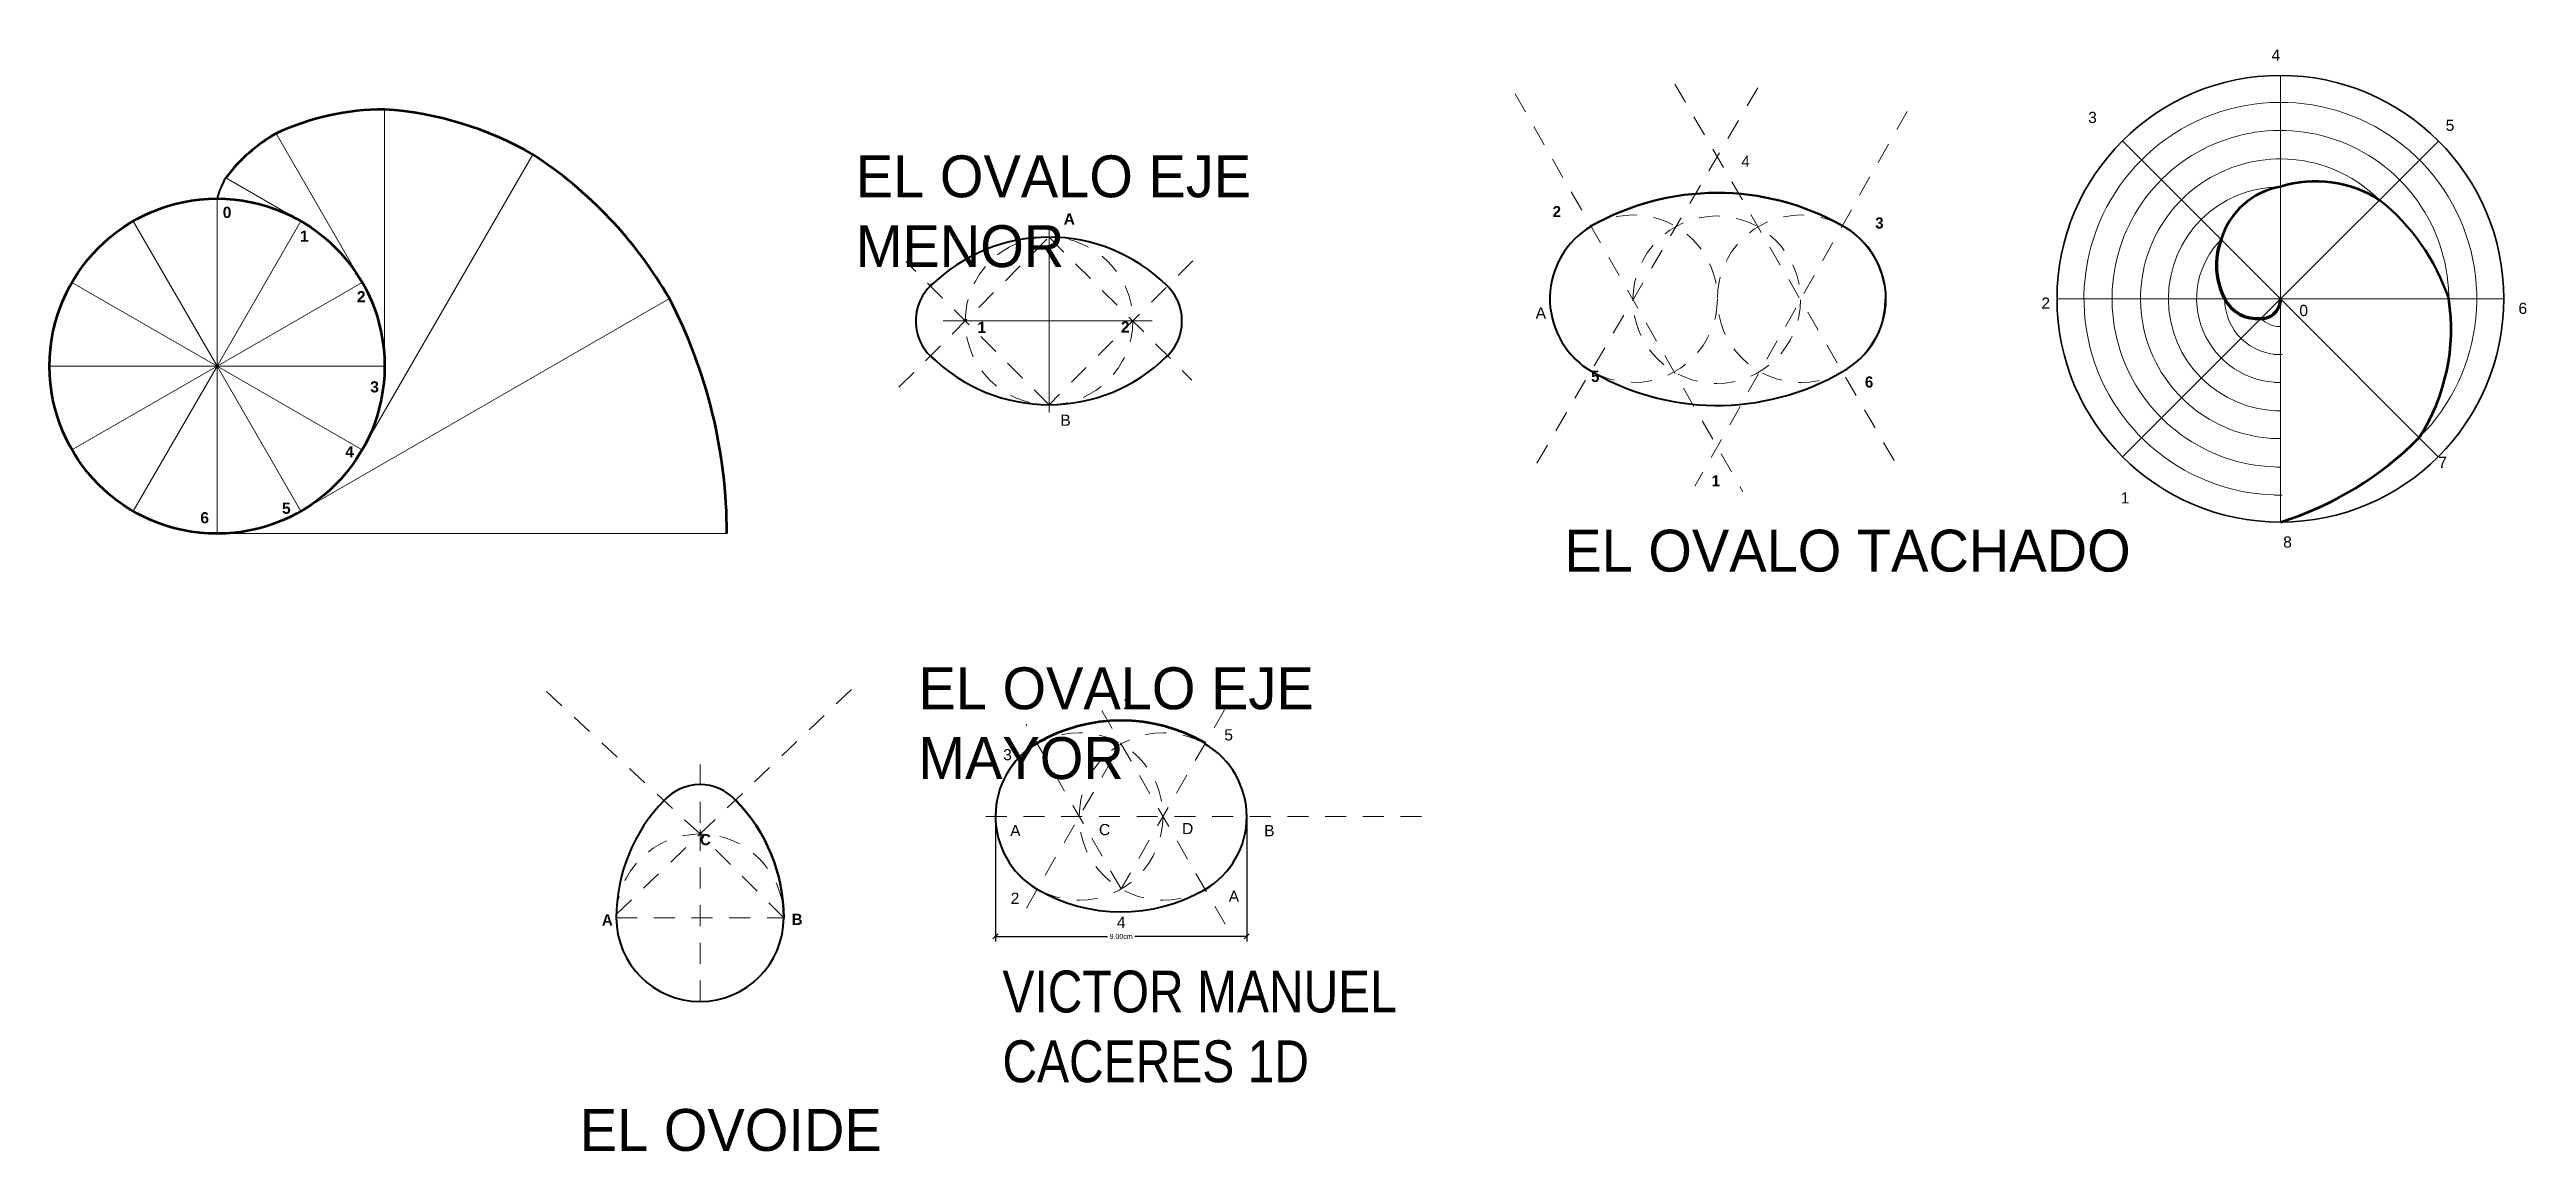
# Model space of a CAD drawing. Header units: millimetres. Extents: x 4562 to 4713, y 1657 to 1712.
# Drawn here: x 4624 to 4712.7, y 1672.3 to 1711.7 of the extents above; entities that cross this region are included whole.
import ezdxf

# ---------------------------------------------------------------- set-up
doc = ezdxf.new("R2010")
doc.units = ezdxf.units.MM
doc.linetypes.add('JIS_02_0.7', pattern=[1.35, 0.75, -0.6])
doc.styles.get("Standard").update_dxf_attribs({"font": 'arial.ttf'})
doc.dimstyles.get("Standard").update_dxf_attribs({"dimtxt": 0.18, "dimasz": 0.18, "dimexe": 0.18, "dimexo": 0.0625, "dimgap": 0.09, "dimtad": 0, "dimtih": 1, "dimtoh": 1, "dimzin": 0, "dimdsep": 46, "dimtxsty": 'Standard', "dimblk": 'OBLIQUE', "dimcen": 0.09, "dimadec": 0, "dimazin": 0, "dimtfac": 1, "dimtofl": 0, "dimtmove": 0, "dimatfit": 3, "dimfxl": 1, "dimtolj": 1, "dimtzin": 0, "dimarcsym": 0})

msp = doc.modelspace()

# ---------------------------------------------------------------- texts
at = {"linetype": 'Continuous', "lineweight": 18, "attachment_point": 1}
for s, width, heights, insert, char_height in [('4', 6.59401, [0], (4703.592, 1711.741), 0.4), ('3', 6.59401, [0], (4697.027, 1709.509), 0.4), ('5', 6.59401, [0], (4709.831, 1709.23), 0.4), ('{\\fChiller|b0|i0|c0|p82;\\C30;\\c2005496;EL OVALO EJE MENOR\\fBodoni MT Poster Compressed|b0|i0|c0|p18;\\C2;\\c2092017; }', 20.12494, [19.541], (4652.891, 1707.949), 1.5), ('{\\fBahnschrift Light|b0|i0|c0|p34;\\C165;\\c11495262;4}', 6.59401, [0], (4684.606, 1707.934), 0.4), ('{\\fArial Rounded MT Bold|b1|i0|c0|p34;\\C6;0}', 6.59401, [0], (4630.215, 1706.109), 0.4), ('{\\fBahnschrift Light|b1|i0|c0|p34;\\C240;\\c2367469;2}', 6.59401, [0], (4677.847, 1706.138), 0.4), ('{\\fArial Rounded MT Bold|b1|i0|c0|p34;\\C146;\\c9000464;1}', 6.59401, [0], (4632.982, 1705.258), 0.4), ('{\\fArial Rounded MT Bold|b1|i0|c0|p34;\\C6;A}', 6.59401, [0], (4660.334, 1705.869), 0.4), ('{\\fBahnschrift Light|b1|i0|c0|p34;\\C3;3}', 6.59401, [0], (4689.4, 1705.73), 0.4), ('{\\fArial Rounded MT Bold|b1|i0|c0|p34;\\C4;2}', 6.59401, [0], (4635.018, 1703.087), 0.4), ('{\\C32;\\c2648525;A}', 6.59401, [0], (4677.239, 1702.505), 0.4), ('2', 6.59401, [0], (4695.351, 1702.859), 0.4), ('0', 6.59401, [0], (4704.59, 1702.594), 0.4), ('6', 6.59401, [0], (4712.438, 1702.672), 0.4), ('{\\fArial Rounded MT Bold|b1|i0|c0|p34;\\C175;\\c10835013;1}', 6.59401, [0], (4657.244, 1701.99), 0.4), ('{\\fArial Rounded MT Bold|b1|i0|c0|p34;\\C242;\\c2564301;2}', 6.59401, [0], (4662.385, 1702.002), 0.4), ('{\\fArial Rounded MT Bold|b1|i0|c0|p34;\\C1;3}', 6.59401, [0], (4635.498, 1699.859), 0.4), ('{\\fBahnschrift Light|b1|i0|c0|p34;\\C143;\\c14659450;5}', 6.59401, [0], (4679.223, 1700.233), 0.4), ('{\\fBahnschrift Light|b1|i0|c0|p34;\\C30;\\c2005496;6}', 6.59401, [0], (4689.031, 1700.033), 0.4), ('{\\C4;B}', 6.59401, [0], (4660.215, 1698.665), 0.4), ('{\\fArial Rounded MT Bold|b1|i0|c0|p34;\\C2;\\c2092017;4}', 6.59401, [0], (4634.605, 1697.533), 0.4), ('7', 6.59401, [0], (4709.567, 1697.158), 0.4), ('{\\fBahnschrift Light|b1|i0|c0|p34;\\C2;1}', 6.59401, [0], (4683.541, 1696.494), 0.4), ('{\\fArial Rounded MT Bold|b1|i0|c0|p34;\\C146;\\c9000464;5}', 6.59401, [0], (4632.338, 1695.511), 0.4), ('1', 6.59401, [0], (4698.191, 1695.883), 0.4), ('{\\fArial Rounded MT Bold|b1|i0|c0|p34;\\C52;\\c3000776;6}', 6.59401, [0], (4629.413, 1695.17), 0.4), ('{\\fFreestyle Script|b0|i0|c0|p66;\\C30;\\c2254834;EL OVALO TACHADO }', 20.12494, [19.541], (4678.263, 1694.542), 1.5), ('8', 6.59401, [0.4], (4704.011, 1694.301), 0.4), ('{\\fBodoni MT Poster Compressed|b0|i0|c0|p18;\\C85;\\c4766296;EL OVALO EJE MAYOR}', 20.12494, [19.541], (4655.132, 1689.612), 1.5), ('1', 6.59401, [0], (4662.456, 1688.525), 0.4), ('5', 6.59401, [0], (4666.087, 1687.394), 0.4), ('3', 6.59401, [0], (4658.168, 1686.685), 0.4), ('{\\C242;\\c2564301;A}', 6.59401, [0], (4658.417, 1683.967), 0.4), ('{\\C6;C}', 6.59401, [0], (4661.596, 1684), 0.4), ('{\\C242;\\c2564301;D}', 6.59401, [0], (4664.573, 1684.037), 0.4), ('{\\C4;B}', 6.59401, [0], (4667.514, 1683.963), 0.4), ('{\\fBahnschrift Light|b1|i0|c0|p34;\\C146;\\c9000464;C}', 6.59401, [0], (4647.309, 1683.643), 0.4), ('2', 6.59401, [0], (4658.435, 1681.54), 0.4), ('A', 6.59401, [0], (4666.246, 1681.613), 0.4), ('{\\fBahnschrift Light|b1|i0|c0|p34;\\C3;A}', 6.59401, [0], (4643.797, 1680.764), 0.4), ('{\\fBahnschrift Light|b1|i0|c0|p34;\\C240;\\c2367469;B}', 6.59401, [0], (4650.595, 1680.786), 0.4), ('4', 6.59401, [0], (4662.239, 1680.681), 0.4), ('{\\fBahnschrift SemiCondensed|b0|i0|c0|p34;\\C4;VICTOR MANUEL CACERES 1D\\fArial|b0|i0|c0|p34;\\C240;\\c2367469; }', 20.12494, [5.157], (4658.141, 1678.751), 1.5), ('{\\fPristina|b0|i0|c0|p66;\\C3;EL OVOIDE\\Fgothicg|c0;\\C30;\\c2254834; \\fFreestyle Script|b0|i0|c0|p66; }', 20.12494, [1.654], (4643.005, 1673.793), 1.5)]:
    msp.add_mtext_dynamic_manual_height_columns(s, width=width, gutter_width=12.5, heights=heights, dxfattribs=dict(at, insert=insert, char_height=char_height))

# ---------------------------------------------------------------- blocks, each defined once
blk = doc.blocks.new('_Oblique')
at = {"color": 0, "linetype": 'ByBlock', "lineweight": -2}
blk.add_line((-0.5, -0.5), (0.5, 0.5), dxfattribs=at)
blk = doc.blocks.new('*D2')
at = {"color": 0, "linetype": 'Continuous', "lineweight": -2, "transparency": 16777216}
for p, q in [((4657.892, 1684.209), (4657.892, 1679.792)), ((4666.892, 1684.205), (4666.892, 1679.792)), ((4657.892, 1679.972), (4661.903, 1679.972)), ((4666.892, 1679.972), (4662.881, 1679.972))]:
    blk.add_line(p, q, dxfattribs=at)
at = {"layer": 'Defpoints', "color": 0, "linetype": 'Continuous', "lineweight": 15, "transparency": 16777216}
for p in [(4657.892, 1684.272), (4666.892, 1684.267), (4666.892, 1679.972)]:
    blk.add_point(p, dxfattribs=at)
at = {"color": 0, "linetype": 'Continuous', "lineweight": -2, "transparency": 16777216, "xscale": 0.18, "yscale": 0.18, "zscale": 0.18, "rotation": 180}
blk.add_blockref('_Oblique', (4657.892, 1679.972), dxfattribs=at)
at = {"color": 0, "linetype": 'Continuous', "lineweight": -2, "transparency": 16777216, "xscale": 0.18, "yscale": 0.18, "zscale": 0.18}
blk.add_blockref('_Oblique', (4666.892, 1679.972), dxfattribs=at)
at = {"color": 0, "linetype": 'Continuous', "lineweight": 18, "transparency": 16777216, "insert": (4662.392, 1679.972), "char_height": 0.18, "attachment_point": 5}
blk.add_mtext('\\A1;9.00cm ', dxfattribs=at)

# ---------------------------------------------------------------- dimensions: what is measured, and where the dimension line sits
at = {"linetype": 'Continuous', "lineweight": 18}
dim = msp.add_linear_dim(base=(4666.892, 1679.972), p1=(4657.892, 1684.272), p2=(4666.892, 1684.267), dimstyle='Standard', override={"dimpost": 'cm '}, dxfattribs=at)
dim.commit()
dim.dimension.update_dxf_attribs({"geometry": '*D2', "text_midpoint": (4662.392, 1679.972)})

# ---------------------------------------------------------------- linework, layer by layer
at = {"color": 6, "linetype": 'JIS_02_0.7', "lineweight": 18}
for p, q in [((4677.276, 1696.926), (4685.337, 1710.614)), ((4682.225, 1710.5), (4690.175, 1696.853))]:
    msp.add_line(p, q, dxfattribs=at)
at = {"color": 6, "linetype": 'Continuous', "lineweight": 18}
for p, q in [((4703.911, 1694.815), (4703.911, 1710.815)), ((4636.012, 1700.401), (4636.012, 1709.595)), ((4624.012, 1700.401), (4636.012, 1700.401))]:
    msp.add_line(p, q, dxfattribs=at)
at = {"color": 116, "linetype": 'JIS_02_0.7', "lineweight": 18, "true_color": 0x136734}
for p, q in [((4676.504, 1710.155), (4684.66, 1695.897)), ((4690.542, 1709.527), (4682.945, 1696.104)), ((4654.432, 1699.642), (4659.809, 1705.019)), ((4659.809, 1705.019), (4664.928, 1699.9)), ((4664.962, 1704.172), (4659.809, 1699.019)), ((4659.809, 1699.019), (4654.679, 1704.148))]:
    msp.add_line(p, q, dxfattribs=at)
at = {"color": 85, "linetype": 'Continuous', "lineweight": 18, "true_color": 0x58ba48}
for p, q in [((4635.209, 1703.401), (4632.129, 1708.735)), ((4703.911, 1702.815), (4698.254, 1708.472)), ((4635.209, 1703.401), (4630.012, 1700.401)), ((4630.012, 1700.401), (4624.816, 1697.401))]:
    msp.add_line(p, q, dxfattribs=at)
at = {"color": 30, "linetype": 'Continuous', "lineweight": 18, "true_color": 0xf8991e}
msp.add_line((4635.209, 1697.401), (4641.319, 1707.984), dxfattribs=at)
at = {"color": 30, "linetype": 'Continuous', "lineweight": 18, "true_color": 0xf26722}
msp.add_line((4703.911, 1702.815), (4709.578, 1708.462), dxfattribs=at)
at = {"color": 240, "linetype": 'Continuous', "lineweight": 18, "true_color": 0xed1f24}
for p, q in [((4633.012, 1705.598), (4630.323, 1707.151)), ((4633.012, 1705.598), (4630.012, 1700.401)), ((4630.012, 1700.401), (4627.012, 1695.205))]:
    msp.add_line(p, q, dxfattribs=at)
at = {"color": 4, "linetype": 'Continuous', "lineweight": 18}
for q in [(4630.012, 1706.401), (4648.272, 1694.401)]:
    msp.add_line((4630.012, 1694.401), q, dxfattribs=at)
at = {"color": 175, "linetype": 'Continuous', "lineweight": 18, "true_color": 0x4554a5}
for q in [(4627.012, 1705.598), (4633.012, 1695.205)]:
    msp.add_line((4630.012, 1700.401), q, dxfattribs=at)
at = {"linetype": 'Continuous', "lineweight": 18}
for p, q in [((4659.809, 1702.019), (4659.809, 1705.331)), ((4659.809, 1705.331), (4659.809, 1698.737)), ((4659.809, 1702.019), (4656.015, 1702.019)), ((4656.015, 1702.019), (4663.501, 1702.019)), ((4703.971, 1700.816), (4703.667, 1700.816)), ((4630.012, 1700.401), (4624.012, 1700.401)), ((4630.012, 1700.401), (4630.012, 1700.401)), ((4630.012, 1700.401), (4630.012, 1700.401)), ((4630.012, 1700.401), (4630.012, 1694.401)), ((4703.911, 1699.817), (4703.702, 1699.817)), ((4703.911, 1698.804), (4703.722, 1698.804)), ((4703.914, 1697.805), (4703.58, 1697.805)), ((4703.911, 1696.786), (4703.788, 1696.786)), ((4703.975, 1695.782), (4703.7, 1695.782))]:
    msp.add_line(p, q, dxfattribs=at)
at = {"color": 32, "linetype": 'Continuous', "lineweight": 18, "true_color": 0xcd6928}
for q in [(4624.816, 1703.401), (4635.209, 1697.401)]:
    msp.add_line((4630.012, 1700.401), q, dxfattribs=at)
at = {"color": 152, "linetype": 'Continuous', "lineweight": 18, "true_color": 0x2776bb}
msp.add_line((4633.012, 1695.205), (4646.212, 1702.826), dxfattribs=at)
at = {"color": 2, "linetype": 'Continuous', "lineweight": 18}
msp.add_line((4711.911, 1702.815), (4695.911, 1702.815), dxfattribs=at)
at = {"color": 215, "linetype": 'Continuous', "lineweight": 18, "true_color": 0xa953a0}
msp.add_line((4703.911, 1702.815), (4698.254, 1697.158), dxfattribs=at)
at = {"color": 1, "linetype": 'Continuous', "lineweight": 18}
msp.add_line((4703.911, 1702.815), (4709.567, 1697.158), dxfattribs=at)
at = {"color": 6, "linetype": 'JIS_02_0.7', "lineweight": 15}
for p, q in [((4647.309, 1683.643), (4641.781, 1688.779)), ((4650.309, 1680.643), (4647.309, 1683.643))]:
    msp.add_line(p, q, dxfattribs=at)
at = {"color": 3, "linetype": 'JIS_02_0.7', "lineweight": 15}
for p, q in [((4647.309, 1683.643), (4652.762, 1688.852)), ((4644.311, 1680.764), (4647.309, 1683.643))]:
    msp.add_line(p, q, dxfattribs=at)
at = {"linetype": 'JIS_02_0.7', "lineweight": 18}
for p, q in [((4662.392, 1681.674), (4658.986, 1687.573)), ((4661.698, 1688.072), (4666.355, 1680.007)), ((4666.099, 1688.094), (4662.392, 1681.674)), ((4658.997, 1680.989), (4662.392, 1686.87)), ((4657.55, 1684.272), (4673.535, 1684.272))]:
    msp.add_line(p, q, dxfattribs=at)
at = {"linetype": 'JIS_02_0.7', "lineweight": 15}
for p, q in [((4647.309, 1684.047), (4647.309, 1686.127)), ((4647.309, 1677.643), (4647.309, 1684.047)), ((4644.309, 1680.643), (4650.309, 1680.643))]:
    msp.add_line(p, q, dxfattribs=at)
at = {"linetype": 'Continuous', "lineweight": 15}
msp.add_line((4647.309, 1680.643), (4647.309, 1680.643), dxfattribs=at)
at = {"color": 4, "linetype": 'Continuous', "lineweight": 35}
msp.add_circle((4703.911, 1702.815), 8, dxfattribs=at)
at = {"color": 40, "linetype": 'Continuous', "lineweight": 53, "true_color": 0xf8d731}
msp.add_circle((4630.012, 1700.401), 6, dxfattribs=at)
at = {"linetype": 'JIS_02_0.7', "lineweight": 18}
for centre in [(4680.747, 1702.817), (4683.723, 1702.779), (4660.892, 1684.272), (4663.892, 1684.272)]:
    msp.add_circle(centre, 3, dxfattribs=at)
at = {"linetype": 'JIS_02_0.7', "lineweight": 15}
for centre in [(4686.744, 1702.815), (4647.309, 1680.643)]:
    msp.add_circle(centre, 3, dxfattribs=at)
at = {"color": 2, "linetype": 'JIS_02_0.7', "lineweight": 18}
msp.add_circle((4659.809, 1702.019), 3, dxfattribs=at)
at = {"color": 6, "linetype": 'Continuous', "lineweight": 53}
for centre, radius, start, end in [((4636.012, 1700.401), 9.194, 90, 114.98397), ((4662.392, 1681.674), 6.032, 60, 120)]:
    msp.add_arc(centre, radius, start, end, dxfattribs=at)
at = {"color": 30, "linetype": 'Continuous', "lineweight": 53, "true_color": 0xf8991e}
msp.add_arc((4635.209, 1697.401), 12.22, 60, 86.22834, dxfattribs=at)
at = {"color": 217, "linetype": 'Continuous', "lineweight": 15, "true_color": 0x93278f}
msp.add_arc((4703.911, 1702.815), 7.034, 315, 270.52197, dxfattribs=at)
at = {"color": 85, "linetype": 'Continuous', "lineweight": 53, "true_color": 0x58ba48}
msp.add_arc((4635.209, 1703.401), 6.159, 120, 142.5, dxfattribs=at)
at = {"color": 85, "linetype": 'Continuous', "lineweight": 15, "true_color": 0x58ba48}
msp.add_arc((4703.911, 1702.815), 6.029, 359.16663, 270, dxfattribs=at)
at = {"color": 146, "linetype": 'Continuous', "lineweight": 53, "true_color": 0x105689}
msp.add_arc((4633.012, 1695.205), 15.241, 30, 56.97676, dxfattribs=at)
at = {"color": 2, "linetype": 'Continuous', "lineweight": 15}
msp.add_arc((4703.911, 1702.815), 5.01, 44.89197, 270.04346, dxfattribs=at)
at = {"color": 1, "linetype": 'Continuous', "lineweight": 40}
for centre, radius, start, end in [((4633.012, 1705.598), 3.106, 150, 165), ((4647.309, 1683.681), 1.731, 42.78042, 138.03541)]:
    msp.add_arc(centre, radius, start, end, dxfattribs=at)
at = {"color": 5, "linetype": 'Continuous', "lineweight": 15}
msp.add_arc((4703.911, 1702.815), 4.011, 90, 270, dxfattribs=at)
at = {"linetype": 'Continuous', "lineweight": 53}
msp.add_arc((4704.368, 1704.178), 2.687, 99.80877, 163.62556, dxfattribs=at)
at = {"color": 114, "linetype": 'Continuous', "lineweight": 53, "true_color": 0x139b48}
msp.add_arc((4705.176, 1702.78), 4.239, 57.39494, 107.36054, dxfattribs=at)
at = {"color": 6, "linetype": 'Continuous', "lineweight": 50}
for centre, radius, start, end in [((4683.739, 1697.507), 9.103, 60.44362, 119.76984), ((4644.309, 1680.643), 6, 0, 44.61567)]:
    msp.add_arc(centre, radius, start, end, dxfattribs=at)
at = {"color": 5, "linetype": 'Continuous', "lineweight": 50}
msp.add_arc((4702.731, 1700.397), 7.604, 18.54576, 51.5442, dxfattribs=at)
at = {"color": 3, "linetype": 'Continuous', "lineweight": 40}
for centre, radius, start, end in [((4680.768, 1702.815), 3.02, 120.84848, 236.25436), ((4686.816, 1702.817), 2.967, 298.30839, 61.54662), ((4659.809, 1699.019), 6, 45, 135), ((4660.941, 1684.281), 3.049, 120.88588, 238.76438)]:
    msp.add_arc(centre, radius, start, end, dxfattribs=at)
at = {"color": 244, "linetype": 'Continuous', "lineweight": 15, "true_color": 0x991b1e}
msp.add_arc((4703.911, 1702.815), 2.999, 135, 270, dxfattribs=at)
at = {"color": 244, "linetype": 'Continuous', "lineweight": 70, "true_color": 0x991b1e}
msp.add_arc((4704.263, 1704.012), 2.64, 159.52561, 206.96638, dxfattribs=at)
at = {"linetype": 'Continuous', "lineweight": 40}
for centre, radius, start, end in [((4656.809, 1702.019), 1.773, 125.93486, 234.07441), ((4662.809, 1702.019), 1.762, 310.07991, 49.93761)]:
    msp.add_arc(centre, radius, start, end, dxfattribs=at)
at = {"color": 4, "linetype": 'Continuous', "lineweight": 53}
msp.add_arc((4630.012, 1694.401), 18.259, 0, 27.47677, dxfattribs=at)
at = {"color": 6, "linetype": 'Continuous', "lineweight": 15}
msp.add_arc((4703.911, 1702.815), 2, 180, 271.73164, dxfattribs=at)
at = {"color": 6, "linetype": 'Continuous', "lineweight": 70}
msp.add_arc((4703.072, 1703.407), 1.303, 206.98778, 275.89489, dxfattribs=at)
at = {"color": 41, "linetype": 'Continuous', "lineweight": 70, "true_color": 0xf4ee51}
msp.add_arc((4703.235, 1702.786), 0.676, 267.51972, 2.48028, dxfattribs=at)
at = {"color": 55, "linetype": 'Continuous', "lineweight": 53, "true_color": 0x999b37}
msp.add_arc((4702.871, 1701.717), 7.154, 327.19954, 8.82842, dxfattribs=at)
at = {"color": 31, "linetype": 'Continuous', "lineweight": 15, "true_color": 0xfecc66}
msp.add_arc((4703.911, 1702.815), 0.997, 225, 270, dxfattribs=at)
at = {"linetype": 'Continuous', "lineweight": 18}
msp.add_arc((4655.566, 1703.261), 2.496, 269.7462, 270.00055, dxfattribs=at)
msp.add_arc((4655.566, 1703.261), 2.496, 269.7462, 270.00055, dxfattribs=at)
at = {"color": 6, "linetype": 'Continuous', "lineweight": 40}
msp.add_arc((4659.809, 1705.019), 6, 224.99968, 314.99968, dxfattribs=at)
at = {"color": 240, "linetype": 'Continuous', "lineweight": 40, "true_color": 0xed1f24}
msp.add_arc((4683.74, 1707.901), 8.907, 238.53417, 300.2214, dxfattribs=at)
at = {"color": 30, "linetype": 'Continuous', "lineweight": 53, "true_color": 0xf26722}
msp.add_arc((4700.39, 1706.201), 11.917, 287.1836, 315.4604, dxfattribs=at)
at = {"color": 4, "linetype": 'Continuous', "lineweight": 40}
for centre, radius, start, end in [((4663.876, 1684.262), 3.016, 300.3607, 59.81965), ((4650.309, 1680.643), 5.999, 135.61684, 180)]:
    msp.add_arc(centre, radius, start, end, dxfattribs=at)
at = {"color": 2, "linetype": 'Continuous', "lineweight": 40}
msp.add_arc((4662.392, 1686.87), 6.016, 239.73876, 300, dxfattribs=at)
at = {"color": 7, "linetype": 'Continuous', "lineweight": 40}
msp.add_arc((4647.309, 1680.643), 3, 180, 0, dxfattribs=at)

msp.set_redraw_order([(e.dxf.handle, doc.entitydb.next_handle()) for e in msp.query("TEXT MTEXT ATTDEF DIMENSION ARC_DIMENSION")])  # texts and dimensions are drawn at this point

doc.saveas('drawing.dxf')
